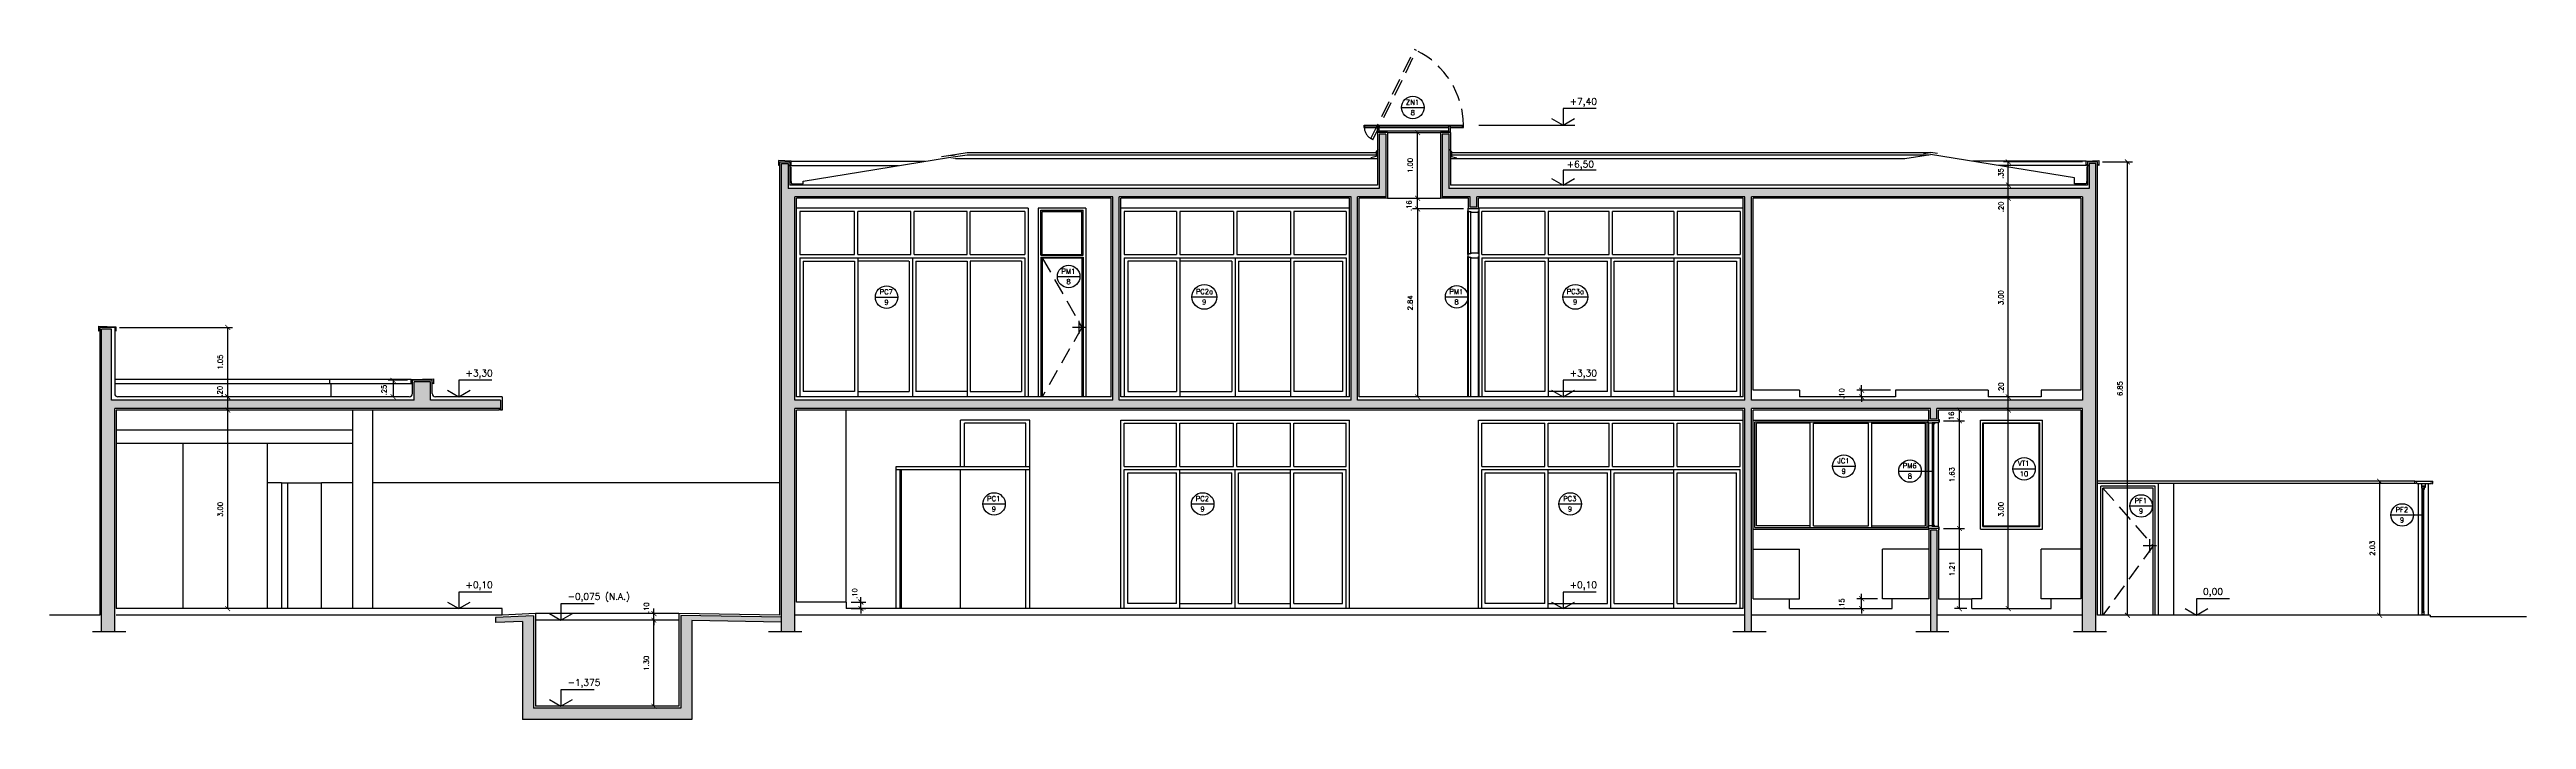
# Model space of a CAD drawing. Header units: millimetres. Extents: x 128 to 761, y 122 to 191.
# Drawn here: x 243.01 to 280.43, y 122.5 to 132.62 of the extents above; entities that cross this region are included whole.
import ezdxf

# ---------------------------------------------------------------- set-up
doc = ezdxf.new("R2010")
doc.units = ezdxf.units.MM
doc.linetypes.add('HIDDEN', pattern=[0.375, 0.25, -0.125])
for name, color, linetype in [('ALV', 5, 'Continuous'), ('CAIX', 2, 'Continuous'), ('CAIXN', 7, 'Continuous'), ('COTAS', 1, 'Continuous'), ('LPROJ', 7, 'HIDDEN'), ('LVISTA', 1, 'Continuous'), ('LVISTA01', 8, 'Continuous'), ('LVISTA02', 1, 'Continuous'), ('LVISTA025', 3, 'Continuous'), ('NOTAS', 2, 'Continuous'), ('REVEST', 2, 'Continuous'), ('SOLID', 8, 'Continuous')]:
    doc.layers.add(name, color=color, linetype=linetype)
doc.styles.add('60-50', font='romans.shx', dxfattribs={"height": 0.075})
doc.styles.add('80-50', font='romans.shx', dxfattribs={"height": 0.1})
doc.dimstyles.new('50', dxfattribs={"dimtxt": 0.1, "dimasz": 2.5, "dimexe": 1.25, "dimexo": 0.625, "dimgap": 0.075, "dimtad": 1, "dimzin": 0, "dimdsep": 46, "dimtxsty": '60-50', "dimcen": 2.5, "dimclrt": 3, "dimadec": 0, "dimazin": 0, "dimtfac": 1, "dimtmove": 0, "dimatfit": 3, "dimfxl": 1, "dimarcsym": 0})

msp = doc.modelspace()

# ---------------------------------------------------------------- texts
at = {"layer": 'CAIXN', "color": 2, "ltscale": 0.5, "char_height": 0.075, "attachment_point": 5, "style": '60-50'}
for s, insert in [('ZN1', (263.6013, 131.8278)), ('8', (263.6041, 131.6701)), ('PM1', (258.4023, 129.2735)), ('8', (258.4051, 129.1158)), ('PC7', (255.6526, 128.9622)), ('9', (255.6554, 128.8045)), ('PC2a', (260.4579, 128.9665)), ('9', (260.4546, 128.8089)), ('PM1', (264.2621, 128.9665)), ('8', (264.2649, 128.8089)), ('PC3a', (266.0596, 128.9665)), ('9', (266.0571, 128.8089)), ('JC1', (270.1099, 126.4093)), ('9', (270.1127, 126.2516)), ('PM6', (271.1097, 126.3351)), ('8', (271.1125, 126.1774)), ('VT1', (272.8326, 126.3695)), ('10', (272.8354, 126.2118)), ('PC1', (257.2752, 125.8377)), ('9', (257.278, 125.6801)), ('PC2', (260.4263, 125.8377)), ('9', (260.4291, 125.6801)), ('PC3', (265.9761, 125.8377)), ('9', (265.9789, 125.6801)), ('PF1', (274.6006, 125.8073)), ('PF2', (278.5429, 125.6712)), ('9', (274.6034, 125.6496)), ('9', (278.5457, 125.5135))]:
    msp.add_mtext(s, dxfattribs=dict(at, insert=insert))
at = {"layer": 'NOTAS', "color": 3, "style": '80-50'}
for s, p in [('+7,40', (265.9741, 131.7893)), ('+6,50', (265.9298, 130.84)), ('+3,30', (249.2968, 127.6843)), ('+3,30', (265.9741, 127.6843)), ('+0,10', (249.2968, 124.4843)), ('+0,10', (265.9741, 124.4843)), ('-0,075 (N.A.)', (250.838, 124.3093)), ('0,00', (275.5414, 124.3843)), ('-1,375', (250.838, 123.0093))]:
    msp.add_text(s, height=0.1, dxfattribs=at).set_placement(p)

# ---------------------------------------------------------------- blocks, each defined once
blk = doc.blocks.new('_ARCHTICK')
at = {"color": 0, "linetype": 'ByBlock', "const_width": 0.15}
blk.add_lwpolyline([(-0.5, -0.5), (0.5, 0.5)], dxfattribs=at)
blk = doc.blocks.new('*D161')
at = {"layer": 'COTAS', "color": 0, "lineweight": -2}
blk.add_line((245.705, 124.175), (245.705, 127.175), dxfattribs=at)
at = {"layer": 'DEFPOINTS', "color": 0}
for p in [(245.705, 127.175), (245.705, 127.175), (245.705, 124.175)]:
    blk.add_point(p, dxfattribs=at)
at = {"layer": 'COTAS', "color": 0, "lineweight": -2, "xscale": 0.075, "yscale": 0.075, "zscale": 0.075}
for p, rotation in [((245.705, 127.175), 90), ((245.705, 124.175), 270)]:
    blk.add_blockref('_ARCHTICK', p, dxfattribs=dict(at, rotation=rotation))
at = {"layer": 'COTAS', "color": 3, "insert": (245.592, 125.675), "char_height": 0.075, "attachment_point": 5, "rotation": 90, "style": '60-50'}
blk.add_mtext('3.00', dxfattribs=at)
blk = doc.blocks.new('*D162')
at = {"layer": 'COTAS', "color": 0, "lineweight": -2}
blk.add_line((245.705, 127.175), (245.705, 127.375), dxfattribs=at)
at = {"layer": 'DEFPOINTS', "color": 0}
for p in [(245.705, 127.375), (245.705, 127.375), (245.705, 127.175)]:
    blk.add_point(p, dxfattribs=at)
at = {"layer": 'COTAS', "color": 0, "lineweight": -2, "xscale": 0.075, "yscale": 0.075, "zscale": 0.075}
for p, rotation in [((245.705, 127.375), 90), ((245.705, 127.175), 270)]:
    blk.add_blockref('_ARCHTICK', p, dxfattribs=dict(at, rotation=rotation))
at = {"layer": 'COTAS', "color": 3, "insert": (245.587, 127.46), "char_height": 0.075, "attachment_point": 5, "rotation": 90, "style": '60-50'}
blk.add_mtext('.20', dxfattribs=at)
blk = doc.blocks.new('*D163')
at = {"layer": 'COTAS', "color": 0, "lineweight": -2}
for p, q in [((244.073, 128.425), (245.78, 128.425)), ((245.705, 127.375), (245.705, 128.425))]:
    blk.add_line(p, q, dxfattribs=at)
at = {"layer": 'DEFPOINTS', "color": 0}
for p in [(243.998, 128.425), (245.705, 128.425), (245.705, 127.375)]:
    blk.add_point(p, dxfattribs=at)
at = {"layer": 'COTAS', "color": 0, "lineweight": -2, "xscale": 0.075, "yscale": 0.075, "zscale": 0.075}
for p, rotation in [((245.705, 128.425), 90), ((245.705, 127.375), 270)]:
    blk.add_blockref('_ARCHTICK', p, dxfattribs=dict(at, rotation=rotation))
at = {"layer": 'COTAS', "color": 3, "insert": (245.592, 127.9), "char_height": 0.075, "attachment_point": 5, "rotation": 90, "style": '60-50'}
blk.add_mtext('1.05', dxfattribs=at)
blk = doc.blocks.new('*D164')
at = {"layer": 'COTAS', "color": 0, "lineweight": -2}
blk.add_line((252.141, 122.7), (252.141, 124), dxfattribs=at)
at = {"layer": 'DEFPOINTS', "color": 0}
for p in [(252.141, 124), (252.141, 124), (252.141, 122.7)]:
    blk.add_point(p, dxfattribs=at)
at = {"layer": 'COTAS', "color": 0, "lineweight": -2, "xscale": 0.075, "yscale": 0.075, "zscale": 0.075}
for p, rotation in [((252.141, 124), 90), ((252.141, 122.7), 270)]:
    blk.add_blockref('_ARCHTICK', p, dxfattribs=dict(at, rotation=rotation))
at = {"layer": 'COTAS', "color": 3, "insert": (252.029, 123.35), "char_height": 0.075, "attachment_point": 5, "rotation": 90, "style": '60-50'}
blk.add_mtext('1.30', dxfattribs=at)
blk = doc.blocks.new('*D165')
at = {"layer": 'COTAS', "color": 0, "lineweight": -2}
for p, q in [((252.141, 124.1), (252.141, 124.175)), ((252.141, 124), (252.141, 124.1)), ((252.141, 124), (252.141, 123.925))]:
    blk.add_line(p, q, dxfattribs=at)
at = {"layer": 'DEFPOINTS', "color": 0}
for p in [(252.141, 124.1), (252.141, 124.1), (252.141, 124)]:
    blk.add_point(p, dxfattribs=at)
at = {"layer": 'COTAS', "color": 0, "lineweight": -2, "xscale": 0.075, "yscale": 0.075, "zscale": 0.075}
for p, rotation in [((252.141, 124.1), 270), ((252.141, 124), 90)]:
    blk.add_blockref('_ARCHTICK', p, dxfattribs=dict(at, rotation=rotation))
at = {"layer": 'COTAS', "color": 3, "insert": (252.03, 124.188), "char_height": 0.075, "attachment_point": 5, "rotation": 90, "style": '60-50'}
blk.add_mtext('.10', dxfattribs=at)
blk = doc.blocks.new('*D166')
at = {"layer": 'COTAS', "color": 0, "lineweight": -2}
blk.add_line((272.599, 124.175), (272.599, 127.175), dxfattribs=at)
at = {"layer": 'DEFPOINTS', "color": 0}
for p in [(272.599, 127.175), (272.599, 127.175), (272.599, 124.175)]:
    blk.add_point(p, dxfattribs=at)
at = {"layer": 'COTAS', "color": 0, "lineweight": -2, "xscale": 0.075, "yscale": 0.075, "zscale": 0.075}
for p, rotation in [((272.599, 127.175), 90), ((272.599, 124.175), 270)]:
    blk.add_blockref('_ARCHTICK', p, dxfattribs=dict(at, rotation=rotation))
at = {"layer": 'COTAS', "color": 3, "insert": (272.487, 125.675), "char_height": 0.075, "attachment_point": 5, "rotation": 90, "style": '60-50'}
blk.add_mtext('3.00', dxfattribs=at)
blk = doc.blocks.new('*D167')
at = {"layer": 'COTAS', "color": 0, "lineweight": -2}
blk.add_line((272.599, 127.175), (272.599, 127.375), dxfattribs=at)
at = {"layer": 'DEFPOINTS', "color": 0}
for p in [(272.599, 127.375), (272.599, 127.375), (272.599, 127.175)]:
    blk.add_point(p, dxfattribs=at)
at = {"layer": 'COTAS', "color": 0, "lineweight": -2, "xscale": 0.075, "yscale": 0.075, "zscale": 0.075}
for p, rotation in [((272.599, 127.375), 90), ((272.599, 127.175), 270)]:
    blk.add_blockref('_ARCHTICK', p, dxfattribs=dict(at, rotation=rotation))
at = {"layer": 'COTAS', "color": 3, "insert": (272.49, 127.513), "char_height": 0.075, "attachment_point": 5, "rotation": 90, "style": '60-50'}
blk.add_mtext('.20', dxfattribs=at)
blk = doc.blocks.new('*D168')
at = {"layer": 'COTAS', "color": 0, "lineweight": -2}
blk.add_line((272.599, 127.375), (272.599, 130.375), dxfattribs=at)
at = {"layer": 'DEFPOINTS', "color": 0}
for p in [(272.599, 130.375), (272.599, 130.375), (272.599, 127.375)]:
    blk.add_point(p, dxfattribs=at)
at = {"layer": 'COTAS', "color": 0, "lineweight": -2, "xscale": 0.075, "yscale": 0.075, "zscale": 0.075}
for p, rotation in [((272.599, 130.375), 90), ((272.599, 127.375), 270)]:
    blk.add_blockref('_ARCHTICK', p, dxfattribs=dict(at, rotation=rotation))
at = {"layer": 'COTAS', "color": 3, "insert": (272.487, 128.875), "char_height": 0.075, "attachment_point": 5, "rotation": 90, "style": '60-50'}
blk.add_mtext('3.00', dxfattribs=at)
blk = doc.blocks.new('*D169')
at = {"layer": 'COTAS', "color": 0, "lineweight": -2}
blk.add_line((272.599, 130.375), (272.599, 130.575), dxfattribs=at)
at = {"layer": 'DEFPOINTS', "color": 0}
for p in [(272.599, 130.575), (272.599, 130.575), (272.599, 130.375)]:
    blk.add_point(p, dxfattribs=at)
at = {"layer": 'COTAS', "color": 0, "lineweight": -2, "xscale": 0.075, "yscale": 0.075, "zscale": 0.075}
for p, rotation in [((272.599, 130.575), 90), ((272.599, 130.375), 270)]:
    blk.add_blockref('_ARCHTICK', p, dxfattribs=dict(at, rotation=rotation))
at = {"layer": 'COTAS', "color": 3, "insert": (272.489, 130.246), "char_height": 0.075, "attachment_point": 5, "rotation": 90, "style": '60-50'}
blk.add_mtext('.20', dxfattribs=at)
blk = doc.blocks.new('*D170')
at = {"layer": 'COTAS', "color": 0, "lineweight": -2}
for p, q in [((273.722, 130.925), (272.524, 130.925)), ((272.599, 130.575), (272.599, 130.925))]:
    blk.add_line(p, q, dxfattribs=at)
at = {"layer": 'DEFPOINTS', "color": 0}
for p in [(272.599, 130.925), (272.599, 130.575), (273.797, 130.925)]:
    blk.add_point(p, dxfattribs=at)
at = {"layer": 'COTAS', "color": 0, "lineweight": -2, "xscale": 0.075, "yscale": 0.075, "zscale": 0.075}
for p, rotation in [((272.599, 130.925), 90), ((272.599, 130.575), 270)]:
    blk.add_blockref('_ARCHTICK', p, dxfattribs=dict(at, rotation=rotation))
at = {"layer": 'COTAS', "color": 3, "insert": (272.487, 130.75), "char_height": 0.075, "attachment_point": 5, "rotation": 90, "style": '60-50'}
blk.add_mtext('.35', dxfattribs=at)
blk = doc.blocks.new('*D171')
at = {"layer": 'COTAS', "color": 0, "lineweight": -2}
for p, q in [((270.622, 124.325), (270.309, 124.325)), ((270.384, 124.325), (270.384, 124.4)), ((270.384, 124.175), (270.384, 124.325)), ((270.384, 124.175), (270.384, 124.1))]:
    blk.add_line(p, q, dxfattribs=at)
at = {"layer": 'DEFPOINTS', "color": 0}
for p in [(270.384, 124.325), (270.697, 124.325), (270.384, 124.175)]:
    blk.add_point(p, dxfattribs=at)
at = {"layer": 'COTAS', "color": 0, "lineweight": -2, "xscale": 0.075, "yscale": 0.075, "zscale": 0.075}
for p, rotation in [((270.384, 124.325), 270), ((270.384, 124.175), 90)]:
    blk.add_blockref('_ARCHTICK', p, dxfattribs=dict(at, rotation=rotation))
at = {"layer": 'COTAS', "color": 3, "insert": (270.084, 124.25), "char_height": 0.075, "attachment_point": 5, "rotation": 90, "style": '60-50'}
blk.add_mtext('.15', dxfattribs=at)
blk = doc.blocks.new('*D172')
at = {"layer": 'COTAS', "color": 0, "lineweight": -2}
for p, q in [((270.822, 127.475), (270.309, 127.475)), ((270.384, 127.475), (270.384, 127.55)), ((270.384, 127.375), (270.384, 127.475)), ((270.384, 127.375), (270.384, 127.3))]:
    blk.add_line(p, q, dxfattribs=at)
at = {"layer": 'DEFPOINTS', "color": 0}
for p in [(270.384, 127.475), (270.384, 127.375), (270.897, 127.475)]:
    blk.add_point(p, dxfattribs=at)
at = {"layer": 'COTAS', "color": 0, "lineweight": -2, "xscale": 0.075, "yscale": 0.075, "zscale": 0.075}
for p, rotation in [((270.384, 127.475), 270), ((270.384, 127.375), 90)]:
    blk.add_blockref('_ARCHTICK', p, dxfattribs=dict(at, rotation=rotation))
at = {"layer": 'COTAS', "color": 3, "insert": (270.084, 127.425), "char_height": 0.075, "attachment_point": 5, "rotation": 90, "style": '60-50'}
blk.add_mtext('.10', dxfattribs=at)
blk = doc.blocks.new('*D173')
at = {"layer": 'COTAS', "color": 0, "lineweight": -2}
for p, q in [((274.022, 130.925), (274.473, 130.925)), ((274.398, 124.075), (274.398, 130.925))]:
    blk.add_line(p, q, dxfattribs=at)
at = {"layer": 'DEFPOINTS', "color": 0}
for p in [(273.947, 130.925), (274.398, 130.925), (274.398, 124.075)]:
    blk.add_point(p, dxfattribs=at)
at = {"layer": 'COTAS', "color": 0, "lineweight": -2, "xscale": 0.075, "yscale": 0.075, "zscale": 0.075}
for p, rotation in [((274.398, 130.925), 90), ((274.398, 124.075), 270)]:
    blk.add_blockref('_ARCHTICK', p, dxfattribs=dict(at, rotation=rotation))
at = {"layer": 'COTAS', "color": 3, "insert": (274.286, 127.5), "char_height": 0.075, "attachment_point": 5, "rotation": 90, "style": '60-50'}
blk.add_mtext('6.85', dxfattribs=at)
blk = doc.blocks.new('*D174')
at = {"layer": 'COTAS', "color": 0, "lineweight": -2}
blk.add_line((278.208, 124.075), (278.208, 126.1), dxfattribs=at)
at = {"layer": 'DEFPOINTS', "color": 0}
for p in [(278.208, 126.1), (278.208, 126.1), (278.208, 124.075)]:
    blk.add_point(p, dxfattribs=at)
at = {"layer": 'COTAS', "color": 0, "lineweight": -2, "xscale": 0.075, "yscale": 0.075, "zscale": 0.075}
for p, rotation in [((278.208, 126.1), 90), ((278.208, 124.075), 270)]:
    blk.add_blockref('_ARCHTICK', p, dxfattribs=dict(at, rotation=rotation))
at = {"layer": 'COTAS', "color": 3, "insert": (278.096, 125.088), "char_height": 0.075, "attachment_point": 5, "rotation": 90, "style": '60-50'}
blk.add_mtext('2.03', dxfattribs=at)
blk = doc.blocks.new('*D175')
at = {"layer": 'COTAS', "color": 0, "lineweight": -2}
blk.add_line((263.677, 130.375), (263.677, 131.37), dxfattribs=at)
at = {"layer": 'DEFPOINTS', "color": 0}
for p in [(263.677, 131.37), (263.677, 131.37), (263.677, 130.375)]:
    blk.add_point(p, dxfattribs=at)
at = {"layer": 'COTAS', "color": 0, "lineweight": -2, "xscale": 0.075, "yscale": 0.075, "zscale": 0.075}
for p, rotation in [((263.677, 131.37), 90), ((263.677, 130.375), 270)]:
    blk.add_blockref('_ARCHTICK', p, dxfattribs=dict(at, rotation=rotation))
at = {"layer": 'COTAS', "color": 3, "insert": (263.565, 130.873), "char_height": 0.075, "attachment_point": 5, "rotation": 90, "style": '60-50'}
blk.add_mtext('1.00', dxfattribs=at)
blk = doc.blocks.new('*D176')
at = {"layer": 'COTAS', "color": 0, "lineweight": -2}
for p, q in [((264.372, 130.215), (263.602, 130.215)), ((263.677, 130.215), (263.677, 130.375))]:
    blk.add_line(p, q, dxfattribs=at)
at = {"layer": 'DEFPOINTS', "color": 0}
for p in [(263.677, 130.375), (263.677, 130.375), (264.447, 130.215)]:
    blk.add_point(p, dxfattribs=at)
at = {"layer": 'COTAS', "color": 0, "lineweight": -2, "xscale": 0.075, "yscale": 0.075, "zscale": 0.075}
for p, rotation in [((263.677, 130.375), 90), ((263.677, 130.215), 270)]:
    blk.add_blockref('_ARCHTICK', p, dxfattribs=dict(at, rotation=rotation))
at = {"layer": 'COTAS', "color": 3, "insert": (263.548, 130.264), "char_height": 0.075, "attachment_point": 5, "rotation": 90, "style": '60-50'}
blk.add_mtext('.16', dxfattribs=at)
blk = doc.blocks.new('*D177')
at = {"layer": 'COTAS', "color": 0, "lineweight": -2}
for p, q in [((271.622, 125.385), (271.936, 125.385)), ((271.861, 124.175), (271.861, 125.385)), ((271.972, 124.175), (271.786, 124.175))]:
    blk.add_line(p, q, dxfattribs=at)
at = {"layer": 'DEFPOINTS', "color": 0}
for p in [(271.547, 125.385), (271.861, 125.385), (272.047, 124.175)]:
    blk.add_point(p, dxfattribs=at)
at = {"layer": 'COTAS', "color": 0, "lineweight": -2, "xscale": 0.075, "yscale": 0.075, "zscale": 0.075}
for p, rotation in [((271.861, 125.385), 90), ((271.861, 124.175), 270)]:
    blk.add_blockref('_ARCHTICK', p, dxfattribs=dict(at, rotation=rotation))
at = {"layer": 'COTAS', "color": 3, "insert": (271.748, 124.78), "char_height": 0.075, "attachment_point": 5, "rotation": 90, "style": '60-50'}
blk.add_mtext('1.21', dxfattribs=at)
blk = doc.blocks.new('*D178')
at = {"layer": 'COTAS', "color": 0, "lineweight": -2}
for p, q in [((271.622, 127.015), (271.936, 127.015)), ((271.861, 125.385), (271.861, 127.015))]:
    blk.add_line(p, q, dxfattribs=at)
at = {"layer": 'DEFPOINTS', "color": 0}
for p in [(271.547, 127.015), (271.861, 127.015), (271.547, 125.385)]:
    blk.add_point(p, dxfattribs=at)
at = {"layer": 'COTAS', "color": 0, "lineweight": -2, "xscale": 0.075, "yscale": 0.075, "zscale": 0.075}
for p, rotation in [((271.861, 127.015), 90), ((271.861, 125.385), 270)]:
    blk.add_blockref('_ARCHTICK', p, dxfattribs=dict(at, rotation=rotation))
at = {"layer": 'COTAS', "color": 3, "insert": (271.748, 126.2), "char_height": 0.075, "attachment_point": 5, "rotation": 90, "style": '60-50'}
blk.add_mtext('1.63', dxfattribs=at)
blk = doc.blocks.new('*D179')
at = {"layer": 'COTAS', "color": 0, "lineweight": -2}
for p, q in [((271.786, 127.175), (271.786, 127.175)), ((271.861, 127.015), (271.861, 127.175))]:
    blk.add_line(p, q, dxfattribs=at)
at = {"layer": 'DEFPOINTS', "color": 0}
for p in [(271.547, 127.015), (271.861, 127.175), (271.861, 127.175)]:
    blk.add_point(p, dxfattribs=at)
at = {"layer": 'COTAS', "color": 0, "lineweight": -2, "xscale": 0.075, "yscale": 0.075, "zscale": 0.075}
for p, rotation in [((271.861, 127.175), 90), ((271.861, 127.015), 270)]:
    blk.add_blockref('_ARCHTICK', p, dxfattribs=dict(at, rotation=rotation))
at = {"layer": 'COTAS', "color": 3, "insert": (271.739, 127.072), "char_height": 0.075, "attachment_point": 5, "rotation": 90, "style": '60-50'}
blk.add_mtext('.16', dxfattribs=at)
blk = doc.blocks.new('*D180')
at = {"layer": 'COTAS', "color": 0, "lineweight": -2}
blk.add_line((263.677, 130.215), (263.677, 127.375), dxfattribs=at)
at = {"layer": 'DEFPOINTS', "color": 0}
for p in [(263.677, 130.215), (263.677, 127.375), (263.677, 127.375)]:
    blk.add_point(p, dxfattribs=at)
at = {"layer": 'COTAS', "color": 0, "lineweight": -2, "xscale": 0.075, "yscale": 0.075, "zscale": 0.075}
for p, rotation in [((263.677, 130.215), 90), ((263.677, 127.375), 270)]:
    blk.add_blockref('_ARCHTICK', p, dxfattribs=dict(at, rotation=rotation))
at = {"layer": 'COTAS', "color": 3, "insert": (263.565, 128.795), "char_height": 0.075, "attachment_point": 5, "rotation": 90, "style": '60-50'}
blk.add_mtext('2.84', dxfattribs=at)
blk = doc.blocks.new('*D181')
at = {"layer": 'COTAS', "color": 0, "lineweight": -2}
for p, q in [((255.122, 124.275), (255.343, 124.275)), ((255.268, 124.275), (255.268, 124.35)), ((255.268, 124.175), (255.268, 124.275)), ((255.122, 124.175), (255.343, 124.175)), ((255.268, 124.175), (255.268, 124.1))]:
    blk.add_line(p, q, dxfattribs=at)
at = {"layer": 'DEFPOINTS', "color": 0}
for p in [(255.047, 124.275), (255.268, 124.275), (255.047, 124.175)]:
    blk.add_point(p, dxfattribs=at)
at = {"layer": 'COTAS', "color": 0, "lineweight": -2, "xscale": 0.075, "yscale": 0.075, "zscale": 0.075}
for p, rotation in [((255.268, 124.275), 270), ((255.268, 124.175), 90)]:
    blk.add_blockref('_ARCHTICK', p, dxfattribs=dict(at, rotation=rotation))
at = {"layer": 'COTAS', "color": 3, "insert": (255.176, 124.404), "char_height": 0.075, "attachment_point": 5, "rotation": 90, "style": '60-50'}
blk.add_mtext('.10', dxfattribs=at)
blk = doc.blocks.new('*D182')
at = {"layer": 'COTAS', "color": 0, "lineweight": -2}
for p, q in [((248.42, 127.625), (248.128, 127.625)), ((248.203, 127.625), (248.203, 127.375)), ((248.37, 127.375), (248.128, 127.375))]:
    blk.add_line(p, q, dxfattribs=at)
at = {"layer": 'DEFPOINTS', "color": 0}
for p in [(248.495, 127.625), (248.203, 127.375), (248.445, 127.375)]:
    blk.add_point(p, dxfattribs=at)
at = {"layer": 'COTAS', "color": 0, "lineweight": -2, "xscale": 0.075, "yscale": 0.075, "zscale": 0.075}
for p, rotation in [((248.203, 127.625), 90), ((248.203, 127.375), 270)]:
    blk.add_blockref('_ARCHTICK', p, dxfattribs=dict(at, rotation=rotation))
at = {"layer": 'COTAS', "color": 3, "insert": (248.066, 127.478), "char_height": 0.075, "attachment_point": 5, "rotation": 90, "style": '60-50'}
blk.add_mtext('.25', dxfattribs=at)

# ---------------------------------------------------------------- dimensions: what is measured, and where the dimension line sits
at = {"layer": 'COTAS'}
for base, p1, p2, override, picture, middle in [((263.6770517047, 131.3701620173), (263.6770517047, 130.3751620173), (263.6770517047, 131.3701620173), {"dimasz": 0.075, "dimexe": 0.075, "dimexo": 0.075, "dimzin": 4, "dimblk1": 'ARCHTICK', "dimblk2": 'ARCHTICK', "dimsah": 1, "dimtmove": 2}, '*D175', (263.5645517047, 130.8726620173)), ((272.5991, 130.9252), (272.5991, 130.5752), (273.7967, 130.9252), {"dimasz": 0.075, "dimexe": 0.075, "dimexo": 0.075, "dimzin": 4, "dimblk1": 'ARCHTICK', "dimblk2": 'ARCHTICK', "dimsah": 1, "dimse1": 1, "dimtmove": 2}, '*D170', (272.4866, 130.7502)), ((274.3981, 130.9252), (274.3981, 124.0752), (273.9467, 130.9252), {"dimasz": 0.075, "dimexe": 0.075, "dimexo": 0.075, "dimzin": 4, "dimblk1": 'ARCHTICK', "dimblk2": 'ARCHTICK', "dimsah": 1, "dimtmove": 2}, '*D173', (274.2856, 127.5002)), ((263.6771, 127.3752), (263.6771, 130.2152), (263.6771, 127.3752), {"dimasz": 0.075, "dimexe": 0.075, "dimexo": 0.075, "dimzin": 4, "dimblk1": 'ARCHTICK', "dimblk2": 'ARCHTICK', "dimsah": 1, "dimtmove": 2}, '*D180', (263.5646, 128.7952)), ((272.5991, 130.3752), (272.5991, 127.3752), (272.5991, 130.3752), {"dimasz": 0.075, "dimexe": 0.075, "dimexo": 0.075, "dimzin": 4, "dimblk1": 'ARCHTICK', "dimblk2": 'ARCHTICK', "dimsah": 1, "dimse1": 1, "dimtmove": 2}, '*D168', (272.4866, 128.8752)), ((245.7047, 128.4252), (245.7047, 127.3752), (243.998, 128.4252), {"dimasz": 0.075, "dimexe": 0.075, "dimexo": 0.075, "dimzin": 4, "dimblk1": 'ARCHTICK', "dimblk2": 'ARCHTICK', "dimsah": 1, "dimse1": 1, "dimtmove": 2}, '*D163', (245.5922, 127.9002)), ((245.7047, 127.1752), (245.7047, 124.1752), (245.7047, 127.1752), {"dimasz": 0.075, "dimexe": 0.075, "dimexo": 0.075, "dimzin": 4, "dimblk1": 'ARCHTICK', "dimblk2": 'ARCHTICK', "dimsah": 1, "dimtmove": 2}, '*D161', (245.5922, 125.6752)), ((270.3837, 127.4752), (270.3837, 127.3752), (270.8967, 127.4752), {"dimasz": 0.075, "dimexe": 0.075, "dimexo": 0.075, "dimzin": 4, "dimblk1": 'ARCHTICK', "dimblk2": 'ARCHTICK', "dimsah": 1, "dimtmove": 2}, '*D172', (270.0837, 127.4252)), ((272.5991, 127.1752), (272.5991, 124.1752), (272.5991, 127.1752), {"dimasz": 0.075, "dimexe": 0.075, "dimexo": 0.075, "dimzin": 4, "dimblk1": 'ARCHTICK', "dimblk2": 'ARCHTICK', "dimsah": 1, "dimtmove": 2}, '*D166', (272.4866, 125.6752)), ((271.8609, 127.0152), (271.5467, 125.3852), (271.5467, 127.0152), {"dimasz": 0.075, "dimexe": 0.075, "dimexo": 0.075, "dimzin": 4, "dimblk1": 'ARCHTICK', "dimblk2": 'ARCHTICK', "dimsah": 1, "dimse1": 1, "dimtmove": 2}, '*D178', (271.7484, 126.2002)), ((278.2084104469, 126.1001620173), (278.2084104469, 124.0751620173), (278.2084104469, 126.1001620173), {"dimasz": 0.075, "dimexe": 0.075, "dimexo": 0.075, "dimzin": 4, "dimblk1": 'ARCHTICK', "dimblk2": 'ARCHTICK', "dimsah": 1, "dimtmove": 2}, '*D174', (278.0959104469, 125.0876620173)), ((271.8609, 125.3852), (272.0467, 124.1752), (271.5467, 125.3852), {"dimasz": 0.075, "dimexe": 0.075, "dimexo": 0.075, "dimzin": 4, "dimblk1": 'ARCHTICK', "dimblk2": 'ARCHTICK', "dimsah": 1, "dimtmove": 2}, '*D177', (271.7484, 124.7802)), ((270.3837, 124.3252), (270.3837, 124.1752), (270.6967, 124.3252), {"dimasz": 0.075, "dimexe": 0.075, "dimexo": 0.075, "dimzin": 4, "dimblk1": 'ARCHTICK', "dimblk2": 'ARCHTICK', "dimsah": 1, "dimtmove": 2}, '*D171', (270.0837, 124.2502)), ((252.1411, 124.0002), (252.1411, 122.7002), (252.1411, 124.0002), {"dimasz": 0.075, "dimexe": 0.075, "dimexo": 0.075, "dimzin": 4, "dimblk1": 'ARCHTICK', "dimblk2": 'ARCHTICK', "dimsah": 1, "dimtmove": 2}, '*D164', (252.0286, 123.3502))]:
    dim = msp.add_linear_dim(base=base, p1=p1, p2=p2, angle=90, dimstyle='50', override=override, dxfattribs=at)
    dim.commit()
    dim.dimension.update_dxf_attribs({"geometry": picture, "text_midpoint": middle})
for base, p1, p2, override, picture, middle in [((272.5991, 130.5752), (272.5991, 130.3752), (272.5991, 130.5752), {"dimasz": 0.075, "dimexe": 0.075, "dimexo": 0.075, "dimzin": 4, "dimblk1": 'ARCHTICK', "dimblk2": 'ARCHTICK', "dimsah": 1, "dimse1": 1, "dimtmove": 2}, '*D169', (272.4894, 130.2457)), ((263.6771, 130.3752), (264.4467, 130.2152), (263.6771, 130.3752), {"dimasz": 0.075, "dimexe": 0.075, "dimexo": 0.075, "dimzin": 4, "dimblk1": 'ARCHTICK', "dimblk2": 'ARCHTICK', "dimsah": 1, "dimtmove": 2}, '*D176', (263.5475, 130.2639)), ((248.2034, 127.3752), (248.4946, 127.6252), (248.4446, 127.3752), {"dimasz": 0.075, "dimexe": 0.075, "dimexo": 0.075, "dimzin": 4, "dimblk1": 'ARCHTICK', "dimblk2": 'ARCHTICK', "dimsah": 1, "dimtmove": 2}, '*D182', (248.0657, 127.4777)), ((272.5991, 127.3752), (272.5991, 127.1752), (272.5991, 127.3752), {"dimasz": 0.075, "dimexe": 0.075, "dimexo": 0.075, "dimzin": 4, "dimblk1": 'ARCHTICK', "dimblk2": 'ARCHTICK', "dimsah": 1, "dimse1": 1, "dimtmove": 2}, '*D167', (272.4899, 127.5127)), ((245.7047, 127.3752), (245.7047, 127.1752), (245.7047, 127.3752), {"dimasz": 0.075, "dimexe": 0.075, "dimexo": 0.075, "dimzin": 4, "dimblk1": 'ARCHTICK', "dimblk2": 'ARCHTICK', "dimsah": 1, "dimse1": 1, "dimtmove": 2}, '*D162', (245.5867, 127.46)), ((271.8609, 127.1752), (271.5467, 127.0152), (271.8613, 127.1752), {"dimasz": 0.075, "dimexe": 0.075, "dimexo": 0.075, "dimzin": 4, "dimblk1": 'ARCHTICK', "dimblk2": 'ARCHTICK', "dimsah": 1, "dimse1": 1, "dimtmove": 2}, '*D179', (271.7388, 127.0723)), ((252.1411, 124.1002), (252.1411, 124.0002), (252.1411, 124.1002), {"dimasz": 0.075, "dimexe": 0.075, "dimexo": 0.075, "dimzin": 4, "dimblk1": 'ARCHTICK', "dimblk2": 'ARCHTICK', "dimsah": 1, "dimse1": 1, "dimtmove": 2}, '*D165', (252.0303, 124.1883)), ((255.268, 124.2752), (255.0467, 124.1752), (255.0467, 124.2752), {"dimasz": 0.075, "dimexe": 0.075, "dimexo": 0.075, "dimzin": 4, "dimblk1": 'ARCHTICK', "dimblk2": 'ARCHTICK', "dimsah": 1, "dimtmove": 2}, '*D181', (255.1758, 124.4045))]:
    dim = msp.add_linear_dim(base=base, p1=p1, p2=p2, angle=90, dimstyle='50', override=override, dxfattribs=at)
    dim.commit()
    dim.dimension.update_dxf_attribs({"geometry": picture, "text_midpoint": middle, "dimtype": 160})

# ---------------------------------------------------------------- hatches: boundary and pattern name
at = {"layer": 'SOLID'}
h = msp.add_hatch(color=256, dxfattribs=at)
h.paths.add_polyline_path([(254.2717, 127.2002), (268.6217, 127.2002), (268.6217, 123.8252), (268.7217, 123.8252), (268.7217, 127.2002), (271.4217, 127.2002), (271.4217, 127.0402), (271.5217, 127.0402), (271.5217, 127.2002), (273.7217, 127.2002), (273.7217, 123.8252), (273.9217, 123.8252), (273.9217, 130.9002), (273.8217, 130.9002), (273.8217, 130.5252), (264.1467, 130.5252), (264.1467, 131.3452), (264.0467, 131.3452), (264.0467, 130.4002), (264.4717, 130.4002), (264.4717, 130.2402), (264.5717, 130.2402), (264.5717, 130.4002), (268.6217, 130.4002), (268.6217, 127.3252), (262.7717, 127.3252), (262.7717, 130.4002), (263.1967, 130.4002), (263.1967, 131.3452), (263.0967, 131.3452), (263.0967, 130.5252), (254.1717, 130.5252), (254.1717, 130.9002), (254.0717, 130.9002), (254.0717, 123.8252), (254.2717, 123.8252)])
h.paths.add_polyline_path([(254.2717, 127.3252), (254.2717, 130.4002), (259.0717, 130.4002), (259.0717, 127.3252)], flags=16)
h.paths.add_polyline_path([(259.1717, 127.3252), (259.1717, 130.4002), (262.6717, 130.4002), (262.6717, 127.3252)], flags=16)
h.paths.add_polyline_path([(268.7217, 127.3252), (268.7217, 130.4002), (273.7217, 130.4002), (273.7217, 127.3252)], flags=16)
h.paths.add_polyline_path([(271.4217, 123.8252), (271.5217, 123.8252), (271.5217, 125.3602), (271.4217, 125.3602)], flags=17)
for points in [[(243.948, 127.3252), (243.948, 128.4002), (243.798, 128.4002), (243.798, 123.8252), (243.998, 123.8252), (243.998, 127.2002), (249.8249, 127.2002), (249.8249, 127.3252), (248.7696, 127.3252), (248.7696, 127.6002), (248.5196, 127.6002), (248.5196, 127.3252)], [(250.3254, 124.0686), (249.7499, 124.0399), (249.7499, 123.9645), (250.1554, 123.9797), (250.1554, 122.5002), (252.7176, 122.5002), (252.7176, 123.9936), (254.0717, 123.973), (254.0717, 124.0447), (252.5476, 124.0697), (252.5476, 122.6702), (250.3254, 122.6702)]]:
    msp.add_hatch(color=256, dxfattribs=at).paths.add_polyline_path(points)

# ---------------------------------------------------------------- linework, layer by layer
at = {"layer": 'ALV'}
for p, q in [((263.0967, 131.3452), (263.0967, 130.5252)), ((263.1967, 131.3452), (263.0967, 131.3452)), ((263.1967, 131.3452), (263.1967, 130.4002)), ((264.0467, 131.3452), (264.0467, 130.4002)), ((264.1467, 131.3452), (264.0467, 131.3452)), ((264.1467, 131.3452), (264.1467, 130.5252)), ((254.0717, 123.8252), (254.0717, 130.9002)), ((254.0717, 130.9002), (254.1717, 130.9002)), ((254.1717, 130.9002), (254.1717, 130.5252)), ((273.9217, 130.9002), (273.8217, 130.9002)), ((273.8217, 130.9002), (273.8217, 130.5252)), ((273.9217, 123.8252), (273.9217, 130.9002)), ((263.0967, 130.5252), (254.1717, 130.5252)), ((254.2717, 127.3252), (254.2717, 130.4002)), ((259.0717, 130.4002), (254.2717, 130.4002)), ((259.0717, 127.3252), (259.0717, 130.4002)), ((259.1717, 127.3252), (259.1717, 130.4002)), ((262.6717, 130.4002), (259.1717, 130.4002)), ((262.6717, 127.3252), (262.6717, 130.4002)), ((262.7717, 127.3252), (262.7717, 130.4002)), ((263.1967, 130.4002), (262.7717, 130.4002)), ((264.4717, 130.4002), (264.0467, 130.4002)), ((273.8217, 130.5252), (264.1467, 130.5252)), ((264.4717, 130.2402), (264.4717, 130.4002)), ((264.5717, 130.2402), (264.4717, 130.2402)), ((268.6217, 130.4002), (264.5717, 130.4002)), ((264.5717, 130.2402), (264.5717, 130.4002)), ((268.6217, 127.3252), (268.6217, 130.4002)), ((268.7217, 127.3252), (268.7217, 130.4002)), ((273.7217, 130.4002), (268.7217, 130.4002)), ((273.7217, 130.4002), (273.7217, 127.3252)), ((243.798, 123.8252), (243.798, 128.4002)), ((243.948, 128.4002), (243.798, 128.4002)), ((243.948, 127.3252), (243.948, 128.4002)), ((248.5196, 127.3252), (248.5196, 127.6002)), ((248.7696, 127.6002), (248.5196, 127.6002)), ((248.7696, 127.3252), (248.7696, 127.6002)), ((248.5196, 127.3252), (243.948, 127.3252)), ((243.998, 123.8252), (243.998, 127.2002)), ((249.8249, 127.2002), (243.998, 127.2002)), ((249.8249, 127.3252), (248.7696, 127.3252)), ((249.8249, 127.3252), (249.8249, 127.2002)), ((259.0717, 127.3252), (254.2717, 127.3252)), ((254.2717, 123.8252), (254.2717, 127.2002)), ((268.6217, 127.2002), (254.2717, 127.2002)), ((262.6717, 127.3252), (259.1717, 127.3252)), ((268.6217, 127.3252), (262.7717, 127.3252)), ((268.6217, 123.8252), (268.6217, 127.2002)), ((273.7217, 127.3252), (268.7217, 127.3252)), ((268.7217, 123.8252), (268.7217, 127.2002)), ((271.4217, 127.2002), (268.7217, 127.2002)), ((271.4217, 127.0402), (271.4217, 127.2002)), ((273.7217, 127.2002), (271.5217, 127.2002)), ((271.5217, 127.0402), (271.5217, 127.2002)), ((273.7217, 123.8252), (273.7217, 127.2002)), ((271.5217, 127.0402), (271.4217, 127.0402)), ((271.4217, 125.3602), (271.4217, 123.8252)), ((271.5217, 125.3602), (271.4217, 125.3602)), ((271.5217, 125.3602), (271.5217, 123.8252)), ((250.3254, 124.0686), (249.7499, 124.0399)), ((249.7499, 124.0399), (249.7499, 123.9647)), ((250.1554, 123.9797), (249.7552, 123.9647)), ((250.1554, 123.9797), (250.1554, 122.5002)), ((250.3254, 124.0686), (250.3254, 122.6702)), ((252.5476, 124.0697), (252.5476, 122.6702)), ((254.0717, 124.0447), (252.5476, 124.0697)), ((252.7176, 123.9936), (252.7176, 122.5002)), ((254.0717, 123.973), (252.7176, 123.9936)), ((252.7176, 122.5002), (250.1554, 122.5002)), ((252.5476, 122.6702), (250.3254, 122.6702))]:
    msp.add_line(p, q, dxfattribs=at)
at = {"layer": 'CAIX'}
for p, q in [((264.4467, 129.5352), (264.4467, 130.1752)), ((264.4817, 129.5452), (264.4817, 130.1652)), ((264.4467, 127.3752), (264.4467, 129.4852)), ((264.4817, 127.3752), (264.4817, 129.4752)), ((243.753, 128.4452), (243.753, 128.3702)), ((243.753, 128.4452), (244.018, 128.4352)), ((243.753, 128.3702), (243.773, 128.3902)), ((243.998, 128.3902), (244.018, 128.3702)), ((244.018, 128.4352), (244.018, 128.3702)), ((271.4467, 126.9752), (271.4467, 125.4252)), ((271.4667, 126.9852), (271.4667, 125.4152)), ((271.4667, 126.9652), (271.4867, 126.9652)), ((271.4867, 126.9852), (271.4867, 126.9652)), ((278.8617, 125.9952), (278.8617, 124.1164)), ((278.8717, 125.9927), (278.8717, 124.1364)), ((271.4667, 125.4352), (271.4867, 125.4352)), ((271.4867, 125.4152), (271.4867, 125.4352))]:
    msp.add_line(p, q, dxfattribs=at)
for points in [[(254.1967, 130.8902), (254.2167, 130.8702), (254.2167, 130.9352), (254.0267, 130.9452), (254.0267, 130.8702), (254.0467, 130.8902)], [(263.0821, 131.1109), (263.0521, 131.0809), (263.0521, 131.0059), (262.9721, 130.9859)], [(264.1614, 131.1131), (264.1914, 131.0831), (264.1914, 131.0081), (264.2714, 130.9881)], [(273.7967, 130.8902), (273.7767, 130.8702), (273.7767, 130.9352), (273.9667, 130.9452), (273.9667, 130.8702), (273.9467, 130.8902)], [(254.1807, 130.8765), (254.2107, 130.8465), (254.2107, 130.6446), (254.2183, 130.5952)], [(273.8128, 130.8765), (273.7828, 130.8465), (273.7828, 130.6446), (273.7752, 130.5952)], [(264.4467, 130.2252), (264.4367, 130.2252), (264.4367, 130.1852), (264.4467, 130.1852), (264.4467, 130.1752), (264.4817, 130.1752), (264.4817, 130.1652), (264.5967, 130.1652), (264.5967, 130.1852), (264.6067, 130.1852), (264.6067, 130.2252), (264.5967, 130.2252)], [(248.4946, 127.5902), (248.4746, 127.5702), (248.4746, 127.6352), (248.8146, 127.6452), (248.8146, 127.5702), (248.7946, 127.5902)], [(271.5467, 127.0352), (271.5567, 127.0352), (271.5567, 126.9952), (271.5467, 126.9952), (271.5467, 126.9852), (271.4467, 126.9852), (271.4467, 126.9752), (271.3967, 126.9752), (271.3967, 126.9852), (271.3867, 126.9852), (271.3867, 127.0252), (271.3967, 127.0252)], [(278.8977, 126.0652), (278.8977, 126.0052), (278.8877, 126.0052), (278.8877, 126.0252), (278.8467, 126.0252), (278.8467, 126.0652)], [(271.5467, 125.3652), (271.5567, 125.3652), (271.5567, 125.4052), (271.5467, 125.4052), (271.5467, 125.4152), (271.4467, 125.4152), (271.4467, 125.4252), (271.3967, 125.4252), (271.3967, 125.4152), (271.3867, 125.4152), (271.3867, 125.3752), (271.3967, 125.3752)]]:
    msp.add_lwpolyline(points, dxfattribs=at)
for points in [[(264.4817, 129.5352), (264.4467, 129.5352), (264.4467, 129.5252), (264.4367, 129.5252), (264.4367, 129.4952), (264.4467, 129.4952), (264.4467, 129.4852), (264.4817, 129.4852), (264.4817, 129.4752), (264.5967, 129.4752), (264.5967, 129.4952), (264.6067, 129.4952), (264.6067, 129.5352), (264.5967, 129.5352), (264.5967, 129.5452), (264.4817, 129.5452)], [(278.8817, 126.0252), (278.8817, 125.9752), (278.8717, 125.9752), (278.8717, 125.9952), (278.8567, 125.9952), (278.8567, 125.9952), (278.8467, 125.9952), (278.8467, 126.0252)], [(278.8817, 124.0864), (278.8817, 124.1364), (278.8717, 124.1364), (278.8717, 124.1164), (278.8567, 124.1164), (278.8567, 124.1164), (278.8467, 124.1164), (278.8467, 124.0864)]]:
    msp.add_lwpolyline(points, close=True, dxfattribs=at)
at = {"layer": 'CAIXN', "color": 8, "ltscale": 0.5}
for p, q in [((263.4359, 131.7469), (263.7759, 131.7469)), ((258.2369, 129.1927), (258.5769, 129.1927)), ((255.4872, 128.8814), (255.8272, 128.8814)), ((260.2694, 128.8857), (260.6434, 128.8857)), ((264.0967, 128.8857), (264.4367, 128.8857)), ((265.8719, 128.8857), (266.2459, 128.8857)), ((269.9445, 126.3284), (270.2845, 126.3284)), ((270.9443, 126.2543), (271.4467, 126.2543)), ((272.6672, 126.2886), (273.0072, 126.2886)), ((257.1098, 125.7569), (257.4498, 125.7569)), ((260.2609, 125.7569), (260.6009, 125.7569)), ((265.8107, 125.7569), (266.1507, 125.7569)), ((274.4352, 125.7264), (274.7752, 125.7264)), ((278.3775, 125.5904), (278.8617, 125.5904))]:
    msp.add_line(p, q, dxfattribs=at)
for centre, radius in [((263.6059, 131.7469), 0.17), ((258.4069, 129.1927), 0.17), ((260.4564, 128.8857), 0.187), ((266.0589, 128.8857), 0.187), ((255.6572, 128.8814), 0.17), ((264.2667, 128.8857), 0.17), ((270.1145, 126.3284), 0.17), ((272.8372, 126.2886), 0.17), ((271.1143, 126.2543), 0.17), ((257.2798, 125.7569), 0.17), ((260.4309, 125.7569), 0.17), ((265.9807, 125.7569), 0.17), ((274.6052, 125.7264), 0.17), ((278.5475, 125.5904), 0.17)]:
    msp.add_circle(centre, radius, dxfattribs=at)
at = {"layer": 'LPROJ'}
for p, q in [((262.9705, 131.2767), (263.6306, 132.6237)), ((263.002, 131.2613), (263.662, 132.6084)), ((263.662, 132.6084), (263.6306, 132.6237)), ((263.002, 131.2613), (262.9705, 131.2767)), ((263.002, 131.2613), (262.9795, 131.2723)), ((258.0067, 129.4752), (258.6067, 128.4252)), ((258.6067, 128.4252), (258.0067, 127.3752)), ((274.0267, 125.9952), (274.786, 125.1252)), ((274.786, 125.1252), (274.0267, 124.0752))]:
    msp.add_line(p, q, dxfattribs=at)
for radius, start, end in [(1.2877, 1.00118, 63.33856), (0.2129, 183.36646, 237.82728)]:
    msp.add_arc((263.0842, 131.4577), radius, start, end, dxfattribs=at)
at = {"layer": 'LVISTA', "color": 2}
for p, q in [((262.8717, 131.4802), (264.3717, 131.4802)), ((262.8717, 131.4702), (262.8717, 131.4802)), ((262.8967, 131.4702), (264.3467, 131.4702)), ((264.3717, 131.4702), (264.3717, 131.4802)), ((254.2183, 130.5952), (254.3967, 130.5952)), ((254.3967, 130.5952), (254.3967, 130.6359)), ((273.5967, 130.5952), (273.5967, 130.6847)), ((273.7752, 130.5952), (273.5967, 130.5952))]:
    msp.add_line(p, q, dxfattribs=at)
at = {"layer": 'LVISTA'}
for p, q in [((262.8767, 131.4452), (263.0717, 131.4452)), ((263.0717, 131.3952), (263.0717, 131.4702)), ((263.0967, 131.3752), (263.0967, 131.4702)), ((263.0967, 131.4452), (264.1467, 131.4452)), ((263.0967, 131.3952), (264.1467, 131.3952)), ((263.2217, 131.3702), (264.0217, 131.3702)), ((264.1467, 131.3752), (264.1467, 131.4702)), ((264.1717, 131.3952), (264.1717, 131.4702)), ((264.1717, 131.4452), (264.3667, 131.4452)), ((256.5919, 131.0232), (256.8717, 131.0687)), ((256.698, 131.006), (256.8717, 131.0342)), ((256.8717, 131.0687), (263.0521, 131.0687)), ((256.8717, 131.0342), (263.0521, 131.0342)), ((264.1914, 131.0687), (271.4217, 131.0687)), ((264.1914, 131.0342), (271.3965, 131.0342)), ((263.2217, 130.3752), (264.0217, 130.3752))]:
    msp.add_line(p, q, dxfattribs=at)
at = {"layer": 'LVISTA', "color": 2}
for points in [[(262.8967, 131.4652), (262.8767, 131.4652), (262.8767, 131.4452), (262.8717, 131.4452), (262.8717, 131.4702), (262.8967, 131.4702)], [(262.8967, 131.4652), (262.8767, 131.4652), (262.8767, 131.4452), (262.8717, 131.4452), (262.8717, 131.4702), (262.8967, 131.4702)], [(263.0767, 131.3952), (263.0767, 131.3752), (263.0967, 131.3752), (263.0967, 131.3702), (263.0717, 131.3702), (263.0717, 131.3952)], [(264.1667, 131.3952), (264.1667, 131.3752), (264.1467, 131.3752), (264.1467, 131.3702), (264.1717, 131.3702), (264.1717, 131.3952)], [(264.3467, 131.4652), (264.3667, 131.4652), (264.3667, 131.4452), (264.3717, 131.4452), (264.3717, 131.4702), (264.3467, 131.4702)], [(264.3467, 131.4652), (264.3667, 131.4652), (264.3667, 131.4452), (264.3717, 131.4452), (264.3717, 131.4702), (264.3467, 131.4702)]]:
    msp.add_lwpolyline(points, close=True, dxfattribs=at)
at = {"layer": 'LVISTA'}
msp.add_circle((263.0842, 131.4577), 0.00535, dxfattribs=at)
at = {"layer": 'LVISTA01'}
for p, q in [((246.5165, 126.0752), (246.3085, 126.0752)), ((247.5973, 126.0752), (247.12, 126.0752)), ((254.0467, 126.0752), (247.8973, 126.0752)), ((268.7467, 125.0752), (269.4467, 125.0752)), ((269.4467, 124.3252), (269.4467, 125.0752)), ((270.6967, 124.3252), (270.6967, 125.0752)), ((271.3967, 125.0752), (270.6967, 125.0752)), ((271.5467, 125.0752), (272.1967, 125.0752)), ((272.1967, 124.3252), (272.1967, 125.0752)), ((273.0967, 124.3252), (273.0967, 125.0752)), ((273.6967, 125.0752), (273.0967, 125.0752)), ((269.2967, 124.3252), (269.4467, 124.3252)), ((270.8467, 124.3252), (270.6967, 124.3252)), ((272.1967, 124.3252), (272.0467, 124.3252)), ((273.2467, 124.3252), (273.0967, 124.3252))]:
    msp.add_line(p, q, dxfattribs=at)
at = {"layer": 'LVISTA02', "color": 2}
for p, q in [((254.3967, 130.6359), (256.5919, 130.9928)), ((256.4858, 131.006), (256.5919, 131.0232)), ((256.698, 131.006), (256.5919, 131.0232)), ((256.698, 130.9756), (256.5919, 130.9928)), ((256.698, 130.9756), (263.0717, 130.9756)), ((264.1717, 130.9756), (271.0358, 130.9756)), ((271.0358, 130.9756), (271.4217, 131.0383)), ((271.3157, 131.0515), (271.4217, 131.0687)), ((271.5278, 131.0515), (271.4217, 131.0687)), ((273.5967, 130.6847), (271.4217, 131.0383)), ((252.5176, 124.0002), (250.3554, 124.0002))]:
    msp.add_line(p, q, dxfattribs=at)
at = {"layer": 'LVISTA02'}
for p, q in [((254.2167, 130.9352), (256.2373, 130.9352)), ((254.2167, 130.8702), (255.8375, 130.8702)), ((273.7767, 130.9352), (272.0562, 130.9352)), ((273.7767, 130.8702), (272.456, 130.8702)), ((257.7967, 130.2252), (254.2967, 130.2252)), ((257.7967, 130.2252), (257.7967, 127.3752)), ((257.9467, 130.2252), (257.9467, 127.3752)), ((258.6667, 130.2252), (257.9467, 130.2252)), ((257.9867, 129.5152), (257.9867, 130.1952)), ((257.9867, 130.1952), (258.6267, 130.1952)), ((258.6267, 129.5152), (258.6267, 130.1952)), ((258.6667, 130.2252), (258.6667, 127.3752)), ((262.6467, 130.2252), (259.1967, 130.2252)), ((268.5967, 130.2252), (264.6067, 130.2252)), ((254.3467, 130.1752), (254.3467, 129.5252)), ((255.1717, 130.1752), (254.3467, 130.1752)), ((255.1717, 129.5252), (255.1717, 130.1752)), ((255.2217, 129.5252), (255.2217, 130.1752)), ((256.0217, 130.1752), (255.2217, 130.1752)), ((256.0217, 129.5252), (256.0217, 130.1752)), ((256.0717, 129.5252), (256.0717, 130.1752)), ((256.8717, 130.1752), (256.0717, 130.1752)), ((256.8717, 129.5252), (256.8717, 130.1752)), ((257.7467, 130.1752), (256.9217, 130.1752)), ((256.9217, 129.5252), (256.9217, 130.1752)), ((257.7467, 130.1752), (257.7467, 129.5252)), ((258.0067, 129.5252), (258.0067, 130.1752)), ((258.0067, 130.1752), (258.6067, 130.1752)), ((258.6067, 129.5252), (258.6067, 130.1752)), ((259.2467, 130.1752), (259.2467, 129.5252)), ((260.0342, 130.1752), (259.2467, 130.1752)), ((260.0342, 130.1752), (260.0342, 129.5252)), ((260.0842, 130.1752), (260.0842, 129.5252)), ((260.8967, 130.1752), (260.0842, 130.1752)), ((260.8967, 130.1752), (260.8967, 129.5252)), ((261.7592, 130.1752), (260.9467, 130.1752)), ((260.9467, 130.1752), (260.9467, 129.5252)), ((261.7592, 130.1752), (261.7592, 129.5252)), ((261.8092, 130.1752), (261.8092, 129.5252)), ((262.5967, 130.1752), (261.8092, 130.1752)), ((262.5967, 130.1752), (262.5967, 129.5252)), ((264.4367, 129.5252), (264.4367, 130.1852)), ((264.5967, 129.5452), (264.5967, 130.1652)), ((264.6067, 129.5352), (264.6067, 130.1852)), ((264.6467, 129.5252), (264.6467, 130.1752)), ((265.5967, 130.1752), (264.6467, 130.1752)), ((265.5967, 130.1752), (265.5967, 129.5252)), ((265.6467, 130.1752), (265.6467, 129.5252)), ((266.5717, 130.1752), (265.6467, 130.1752)), ((266.5717, 129.5252), (266.5717, 130.1752)), ((266.6217, 129.5252), (266.6217, 130.1752)), ((267.5467, 130.1752), (266.6217, 130.1752)), ((267.5467, 130.1752), (267.5467, 129.5252)), ((267.5967, 130.1752), (267.5967, 129.5252)), ((268.5467, 130.1752), (267.5967, 130.1752)), ((268.5467, 130.1752), (268.5467, 129.5252)), ((254.3467, 129.5252), (255.1717, 129.5252)), ((254.3467, 129.4752), (257.7467, 129.4752)), ((254.3467, 129.4752), (254.3467, 127.3752)), ((255.2217, 129.5252), (256.0217, 129.5252)), ((255.2217, 129.4752), (255.2217, 127.3752)), ((256.0467, 129.4752), (256.0467, 127.3752)), ((256.0717, 129.5252), (256.8717, 129.5252)), ((256.9217, 129.5252), (257.7467, 129.5252)), ((257.7467, 129.4752), (257.7467, 127.3752)), ((257.9867, 129.5152), (258.6267, 129.5152)), ((257.9867, 129.4852), (257.9867, 127.3752)), ((257.9867, 129.4852), (258.6267, 129.4852)), ((258.0067, 129.5252), (258.6067, 129.5252)), ((258.0067, 129.4752), (258.0067, 127.3752)), ((258.0067, 129.4752), (258.6067, 129.4752)), ((258.6067, 129.4752), (258.6067, 127.3752)), ((258.6267, 129.4852), (258.6267, 127.3752)), ((259.2467, 129.5252), (260.0342, 129.5252)), ((259.2467, 129.4752), (262.5967, 129.4752)), ((259.2467, 129.4752), (259.2467, 127.3752)), ((260.0842, 129.5252), (260.8967, 129.5252)), ((260.0842, 129.4752), (260.0842, 127.3752)), ((260.9217, 129.4752), (260.9217, 127.3752)), ((260.9467, 129.5252), (261.7592, 129.5252)), ((261.7592, 129.4752), (261.7592, 127.3752)), ((261.8092, 129.5252), (262.5967, 129.5252)), ((262.5967, 129.4752), (262.5967, 127.3752)), ((264.4367, 127.3752), (264.4367, 129.4952)), ((264.5967, 127.3752), (264.5967, 129.4752)), ((264.6067, 127.3752), (264.6067, 129.4952)), ((264.6467, 129.5252), (265.5967, 129.5252)), ((264.6467, 129.4752), (264.6467, 127.3752)), ((264.6467, 129.4752), (268.5467, 129.4752)), ((265.6467, 129.5252), (266.5717, 129.5252)), ((265.6467, 129.4752), (265.6467, 127.3752)), ((266.5967, 129.4752), (266.5967, 127.3752)), ((266.6217, 129.5252), (267.5467, 129.5252)), ((267.5467, 129.4752), (267.5467, 127.3752)), ((267.5967, 129.5252), (268.5467, 129.5252)), ((268.5467, 129.4752), (268.5467, 127.3752)), ((254.3992, 129.4252), (254.3992, 127.4552)), ((254.3992, 129.4252), (255.1717, 129.4252)), ((255.1717, 129.4252), (255.1717, 127.4552)), ((255.9942, 129.4252), (255.2217, 129.4252)), ((255.9967, 129.4252), (255.9967, 127.4552)), ((256.0967, 129.4252), (256.0967, 127.4552)), ((256.0992, 129.4252), (256.8717, 129.4252)), ((256.8717, 129.4252), (256.8717, 127.3752)), ((256.9217, 129.4252), (256.9217, 127.4552)), ((257.6942, 129.4252), (256.9217, 129.4252)), ((257.6942, 129.4252), (257.6942, 127.4552)), ((260.0342, 129.4252), (259.2992, 129.4252)), ((259.2992, 129.4252), (259.2992, 127.4552)), ((260.0342, 129.4252), (260.0342, 127.4552)), ((260.8717, 129.4252), (260.0842, 129.4252)), ((260.8717, 129.4252), (260.8717, 127.4552)), ((260.9717, 129.4252), (261.7592, 129.4252)), ((260.9717, 129.4252), (260.9717, 127.4552)), ((261.8092, 129.4252), (261.8092, 127.4552)), ((261.8092, 129.4252), (262.5442, 129.4252)), ((262.5442, 129.4252), (262.5442, 127.4552)), ((264.6992, 129.4252), (265.5967, 129.4252)), ((264.6992, 127.4552), (264.6992, 129.4252)), ((265.5967, 129.4252), (265.5967, 127.4552)), ((265.6467, 129.4252), (266.5467, 129.4252)), ((266.5467, 127.4552), (266.5467, 129.4252)), ((266.6467, 127.4552), (266.6467, 129.4252)), ((266.6467, 129.4252), (267.5467, 129.4252)), ((267.5967, 129.4252), (267.5967, 127.4552)), ((267.5967, 129.4252), (268.4942, 129.4252)), ((268.4942, 129.4252), (268.4942, 127.4552)), ((248.4746, 127.6352), (243.998, 127.6352)), ((247.2455, 127.5702), (247.2455, 127.6352)), ((248.4746, 127.5702), (243.998, 127.5702)), ((247.2655, 127.3752), (247.2655, 127.5702)), ((255.1717, 127.4552), (254.3992, 127.4552)), ((255.2217, 127.4552), (255.9967, 127.4552)), ((256.8717, 127.4552), (256.0967, 127.4552)), ((256.9217, 127.4552), (257.6942, 127.4552)), ((259.2992, 127.4552), (260.0342, 127.4552)), ((260.0842, 127.4552), (260.8717, 127.4552)), ((261.7592, 127.4552), (260.9717, 127.4552)), ((262.5442, 127.4552), (261.8092, 127.4552)), ((265.5967, 127.4552), (264.6992, 127.4552)), ((266.5467, 127.4552), (265.6467, 127.4552)), ((267.5467, 127.4552), (266.6467, 127.4552)), ((268.4942, 127.4552), (267.5967, 127.4552)), ((244.023, 126.8752), (247.5973, 126.8752)), ((255.0467, 124.2752), (255.0467, 127.1752)), ((257.8217, 127.0252), (256.7712, 127.0252)), ((256.7712, 126.3252), (256.7712, 127.0252)), ((257.7617, 126.9752), (256.8312, 126.9752)), ((256.8312, 126.3252), (256.8312, 126.9752)), ((257.7617, 126.3252), (257.7617, 126.9752)), ((257.8217, 124.1752), (257.8217, 127.0252)), ((259.1967, 124.1752), (259.1967, 127.0252)), ((259.1967, 127.0252), (262.6467, 127.0252)), ((259.2467, 126.3252), (259.2467, 126.9752)), ((259.2467, 126.9752), (260.0342, 126.9752)), ((260.0342, 126.3252), (260.0342, 126.9752)), ((260.0842, 126.3252), (260.0842, 126.9752)), ((260.0842, 126.9752), (260.8967, 126.9752)), ((260.8967, 126.3252), (260.8967, 126.9752)), ((260.9467, 126.3252), (260.9467, 126.9752)), ((260.9467, 126.9752), (261.7592, 126.9752)), ((261.7592, 126.3252), (261.7592, 126.9752)), ((261.8092, 126.3252), (261.8092, 126.9752)), ((261.8092, 126.9752), (262.5967, 126.9752)), ((262.5967, 126.3252), (262.5967, 126.9752)), ((262.6467, 124.1752), (262.6467, 127.0252)), ((264.5967, 124.1752), (264.5967, 127.0252)), ((264.5967, 127.0252), (268.5967, 127.0252)), ((264.6467, 126.3252), (264.6467, 126.9752)), ((264.6467, 126.9752), (265.5967, 126.9752)), ((265.5967, 126.3252), (265.5967, 126.9752)), ((265.6467, 126.3252), (265.6467, 126.9752)), ((265.6467, 126.9752), (266.5717, 126.9752)), ((266.5717, 126.3252), (266.5717, 126.9752)), ((266.6217, 126.3252), (266.6217, 126.9752)), ((266.6217, 126.9752), (267.5467, 126.9752)), ((267.5467, 126.3252), (267.5467, 126.9752)), ((267.5967, 126.3252), (267.5967, 126.9752)), ((267.5967, 126.9752), (268.5467, 126.9752)), ((268.5467, 126.3252), (268.5467, 126.9752)), ((268.7467, 127.0252), (271.3867, 127.0252)), ((268.7717, 125.4002), (268.7717, 127.0002)), ((268.7717, 127.0002), (271.3717, 127.0002)), ((268.7967, 125.4252), (268.7967, 126.9752)), ((269.6051, 126.9752), (268.7967, 126.9752)), ((269.6051, 125.4002), (269.6051, 127.0002)), ((269.6551, 125.4252), (269.6551, 126.9752)), ((269.6551, 126.9752), (270.4884, 126.9752)), ((270.4884, 125.4252), (270.4884, 126.9752)), ((270.5384, 125.4002), (270.5384, 127.0002)), ((270.5384, 126.9752), (271.3467, 126.9752)), ((271.3467, 125.4252), (271.3467, 126.9752)), ((271.3717, 125.4002), (271.3717, 127.0002)), ((271.3967, 125.4252), (271.3967, 126.9752)), ((271.5467, 125.4152), (271.5467, 126.9852)), ((272.1767, 125.3752), (272.1767, 127.0252)), ((272.1767, 127.0252), (273.1167, 127.0252)), ((272.2167, 125.4152), (272.2167, 126.9852)), ((272.2167, 126.9852), (273.0767, 126.9852)), ((272.2267, 125.4252), (272.2267, 126.9752)), ((272.2267, 126.9752), (273.0667, 126.9752)), ((273.0667, 125.4252), (273.0667, 126.9752)), ((273.0767, 125.4152), (273.0767, 126.9852)), ((273.1167, 125.3752), (273.1167, 127.0252)), ((244.023, 126.6752), (247.5973, 126.6752)), ((245.033, 124.1752), (245.033, 126.6752)), ((246.5165, 126.0752), (246.5165, 124.1752)), ((246.5165, 126.0752), (247.12, 126.0752)), ((246.6077, 126.0752), (246.6077, 124.1752)), ((247.12, 124.1752), (247.12, 126.0752)), ((255.8013, 124.1752), (255.8013, 126.3252)), ((255.8013, 126.3252), (257.8217, 126.3252)), ((255.8013, 126.2752), (257.8217, 126.2752)), ((255.8613, 124.1752), (255.8613, 126.2752)), ((255.8813, 124.1752), (255.8813, 126.2752)), ((256.7712, 124.1752), (256.7712, 126.2752)), ((257.7617, 124.1752), (257.7617, 126.2752)), ((259.2467, 126.3252), (260.0342, 126.3252)), ((259.2467, 124.1752), (259.2467, 126.2752)), ((259.2467, 126.2752), (262.5967, 126.2752)), ((259.2992, 124.2552), (259.2992, 126.2252)), ((259.2992, 126.2252), (260.0342, 126.2252)), ((260.0342, 124.2552), (260.0342, 126.2252)), ((260.0842, 126.3252), (260.8967, 126.3252)), ((260.0842, 124.1752), (260.0842, 126.2752)), ((260.0842, 126.2252), (260.8717, 126.2252)), ((260.8717, 124.2552), (260.8717, 126.2252)), ((260.9217, 124.1752), (260.9217, 126.2752)), ((260.9467, 126.3252), (261.7592, 126.3252)), ((260.9717, 124.2552), (260.9717, 126.2252)), ((260.9717, 126.2252), (261.7592, 126.2252)), ((261.7592, 124.1752), (261.7592, 126.2752)), ((261.8092, 126.3252), (262.5967, 126.3252)), ((261.8092, 124.2552), (261.8092, 126.2252)), ((261.8092, 126.2252), (262.5442, 126.2252)), ((262.5442, 124.2552), (262.5442, 126.2252)), ((262.5967, 124.1752), (262.5967, 126.2752)), ((264.6467, 126.3252), (265.5967, 126.3252)), ((264.6467, 124.1752), (264.6467, 126.2752)), ((264.6467, 126.2752), (268.5467, 126.2752)), ((264.6992, 124.2552), (264.6992, 126.2252)), ((264.6992, 126.2252), (265.5967, 126.2252)), ((265.5967, 124.2552), (265.5967, 126.2252)), ((265.6467, 126.3252), (266.5717, 126.3252)), ((265.6467, 124.1752), (265.6467, 126.2752)), ((265.6467, 126.2252), (266.5467, 126.2252)), ((266.5467, 124.2552), (266.5467, 126.2252)), ((266.5967, 124.1752), (266.5967, 126.2752)), ((266.6217, 126.3252), (267.5467, 126.3252)), ((266.6467, 124.2552), (266.6467, 126.2252)), ((266.6467, 126.2252), (267.5467, 126.2252)), ((267.5467, 124.1752), (267.5467, 126.2752)), ((267.5967, 126.3252), (268.5467, 126.3252)), ((267.5967, 124.2552), (267.5967, 126.2252)), ((267.5967, 126.2252), (268.4942, 126.2252)), ((268.4942, 124.2552), (268.4942, 126.2252)), ((268.5467, 124.1752), (268.5467, 126.2752)), ((278.7382, 126.1002), (273.9467, 126.1002)), ((278.7382, 126.0652), (273.9467, 126.0652)), ((273.9967, 124.0752), (273.9967, 126.0252)), ((274.816, 126.0252), (273.9967, 126.0252)), ((274.0267, 124.0752), (274.0267, 125.9952)), ((274.786, 125.9952), (274.0267, 125.9952)), ((274.786, 124.0752), (274.786, 125.9952)), ((274.816, 124.0752), (274.816, 126.0252)), ((274.866, 124.0752), (274.866, 126.0652)), ((275.0967, 124.0752), (275.0967, 126.0652)), ((278.7967, 124.0752), (278.7967, 126.0652)), ((278.8467, 125.9952), (278.8467, 124.1164)), ((278.9467, 124.0752), (278.9467, 126.0652)), ((268.7467, 125.3752), (271.3867, 125.3752)), ((268.7717, 125.4002), (271.3717, 125.4002)), ((269.6051, 125.4252), (268.7967, 125.4252)), ((269.6551, 125.4252), (270.4884, 125.4252)), ((270.5384, 125.4252), (271.3467, 125.4252)), ((272.1767, 125.3752), (273.1167, 125.3752)), ((272.2167, 125.4152), (273.0767, 125.4152)), ((272.2267, 125.4252), (273.0667, 125.4252)), ((260.0342, 124.2552), (259.2992, 124.2552)), ((260.0842, 124.2552), (260.8717, 124.2552)), ((260.9717, 124.2552), (261.7592, 124.2552)), ((261.8092, 124.2552), (262.5442, 124.2552)), ((265.5967, 124.2552), (264.6992, 124.2552)), ((265.6467, 124.2552), (266.5467, 124.2552)), ((266.6467, 124.2552), (267.5467, 124.2552)), ((267.5967, 124.2552), (268.4942, 124.2552)), ((249.8499, 124.0752), (244.0187, 124.0752)), ((252.5176, 124.1002), (250.3554, 124.1002)), ((268.6217, 124.0752), (254.2717, 124.0752)), ((271.4217, 124.0752), (268.7217, 124.0752)), ((273.7217, 124.0752), (271.5217, 124.0752))]:
    msp.add_line(p, q, dxfattribs=at)
at = {"layer": 'LVISTA025', "color": 2}
for p, q in [((247.5973, 124.1752), (247.5973, 127.1752)), ((247.8973, 124.1752), (247.8973, 127.1752)), ((246.3085, 124.1752), (246.3085, 126.6752))]:
    msp.add_line(p, q, dxfattribs=at)
at = {"layer": 'NOTAS', "color": 1}
msp.add_line((264.6027, 131.4802), (266.0515, 131.4802), dxfattribs=at)
at = {"layer": 'NOTAS'}
for p, q in [((258.6667, 128.4252), (258.4667, 128.4252)), ((258.5667, 128.3252), (258.5667, 128.5252)), ((274.836, 125.1252), (274.636, 125.1252)), ((274.736, 125.0252), (274.736, 125.2252)), ((244.1658, 123.8252), (243.6651, 123.8252)), ((254.3753, 123.8252), (253.8746, 123.8252)), ((268.9413, 123.8252), (268.4406, 123.8252)), ((271.7028, 123.8252), (271.2022, 123.8252)), ((274.0842, 123.8252), (273.5836, 123.8252))]:
    msp.add_line(p, q, dxfattribs=at)
for points in [[(266.3738, 131.7302), (265.8738, 131.7302), (265.8738, 131.4802)], [(266.3738, 130.8015), (265.8738, 130.8015), (265.8738, 130.5752)], [(249.6966, 127.6252), (249.1966, 127.6252), (249.1966, 127.3752)], [(266.3738, 127.6252), (265.8738, 127.6252), (265.8738, 127.3752)], [(249.6966, 124.4252), (249.1966, 124.4252), (249.1966, 124.1752)], [(251.2378, 124.2502), (250.7378, 124.2502), (250.7378, 124.0002)], [(266.3738, 124.4252), (265.8738, 124.4252), (265.8738, 124.1752)], [(275.9412, 124.3252), (275.4412, 124.3252), (275.4412, 124.0752)], [(251.2378, 122.9502), (250.7378, 122.9502), (250.7378, 122.7002)]]:
    msp.add_lwpolyline(points, dxfattribs=at)
at = {"layer": 'NOTAS', "color": 3}
for points in [[(265.7006, 131.5802), (265.8738, 131.4802), (266.047, 131.5802)], [(265.7006, 130.6752), (265.8738, 130.5752), (266.047, 130.6752)], [(249.0234, 127.4752), (249.1966, 127.3752), (249.3698, 127.4752)], [(265.7006, 127.4752), (265.8738, 127.3752), (266.047, 127.4752)], [(249.0234, 124.2752), (249.1966, 124.1752), (249.3698, 124.2752)], [(265.7006, 124.2752), (265.8738, 124.1752), (266.047, 124.2752)], [(250.5645, 124.1002), (250.7378, 124.0002), (250.911, 124.1002)], [(275.268, 124.1752), (275.4412, 124.0752), (275.6144, 124.1752)], [(250.5645, 122.8002), (250.7378, 122.7002), (250.911, 122.8002)]]:
    msp.add_lwpolyline(points, dxfattribs=at)
at = {"layer": 'REVEST'}
for p, q in [((263.0717, 131.3702), (263.0717, 130.5752)), ((263.2217, 131.3702), (263.0967, 131.3702)), ((263.2217, 131.3702), (263.2217, 130.3752)), ((264.0217, 131.3702), (264.0217, 130.3752)), ((264.1467, 131.3702), (264.0217, 131.3702)), ((264.1717, 131.3702), (264.1717, 130.5752)), ((254.0467, 130.9252), (254.1967, 130.9252)), ((254.0467, 124.0752), (254.0467, 130.9252)), ((254.1967, 130.9252), (254.1967, 130.5752)), ((263.0717, 130.5752), (254.1967, 130.5752)), ((273.7967, 130.5752), (264.1717, 130.5752)), ((273.7967, 130.9252), (273.7967, 130.5752)), ((273.9467, 130.9252), (273.7967, 130.9252)), ((273.9467, 124.0752), (273.9467, 130.9252)), ((254.2967, 127.3752), (254.2967, 130.3752)), ((259.0467, 130.3752), (254.2967, 130.3752)), ((259.0467, 127.3752), (259.0467, 130.3752)), ((259.1967, 127.3752), (259.1967, 130.3752)), ((262.6467, 130.3752), (259.1967, 130.3752)), ((262.6467, 127.3752), (262.6467, 130.3752)), ((262.7967, 127.3752), (262.7967, 130.3752)), ((263.2217, 130.3752), (262.7967, 130.3752)), ((264.4467, 130.3752), (264.0217, 130.3752)), ((264.4467, 130.2152), (264.4467, 130.3752)), ((264.5967, 130.2152), (264.4467, 130.2152)), ((268.5967, 130.3752), (264.5967, 130.3752)), ((264.5967, 130.2152), (264.5967, 130.3752)), ((268.5967, 127.3752), (268.5967, 130.3752)), ((268.7467, 127.4752), (268.7467, 130.3752)), ((273.6967, 130.3752), (268.7467, 130.3752)), ((273.6967, 130.3752), (273.6967, 127.4752)), ((243.773, 128.4252), (243.773, 124.0752)), ((243.998, 128.4252), (243.773, 128.4252)), ((243.998, 128.4252), (243.998, 127.4252)), ((248.7946, 127.6252), (248.4946, 127.6252)), ((248.4946, 127.4252), (248.4946, 127.6252)), ((248.7946, 127.4252), (248.7946, 127.6252)), ((248.4446, 127.3752), (244.048, 127.3752)), ((249.8499, 127.3752), (248.8446, 127.3752)), ((249.8499, 127.3752), (249.8499, 127.1752)), ((259.0467, 127.3752), (254.2967, 127.3752)), ((262.6467, 127.3752), (259.1967, 127.3752)), ((268.5967, 127.3752), (262.7967, 127.3752)), ((269.4467, 127.4752), (268.7467, 127.4752)), ((269.4467, 127.4752), (269.4467, 127.3752)), ((270.8967, 127.3752), (269.4467, 127.3752)), ((272.2967, 127.4752), (270.8967, 127.4752)), ((270.8967, 127.4752), (270.8967, 127.3752)), ((272.2967, 127.4752), (272.2967, 127.3752)), ((273.0967, 127.3752), (272.2967, 127.3752)), ((273.6967, 127.4752), (273.0967, 127.4752)), ((273.0967, 127.4752), (273.0967, 127.3752)), ((244.023, 127.1752), (244.023, 124.1752)), ((249.8049, 127.1752), (244.023, 127.1752)), ((249.8049, 127.1952), (249.8049, 127.1752)), ((249.8249, 127.1952), (249.8049, 127.1952)), ((249.8249, 127.1952), (249.8249, 127.1752)), ((249.8499, 127.1752), (249.8249, 127.1752)), ((254.2967, 124.2752), (254.2967, 127.1752)), ((268.5967, 127.1752), (254.2967, 127.1752)), ((268.5967, 124.1752), (268.5967, 127.1752)), ((268.7467, 124.3252), (268.7467, 127.1752)), ((271.3967, 127.1752), (268.7467, 127.1752)), ((271.3967, 127.0152), (271.3967, 127.1752)), ((271.5467, 127.0152), (271.3967, 127.0152)), ((273.6967, 127.1752), (271.5467, 127.1752)), ((271.5467, 127.0152), (271.5467, 127.1752)), ((273.6967, 127.1752), (273.6967, 124.3252)), ((278.7382, 126.1002), (279.0103, 126.1002)), ((278.7382, 126.0652), (278.7382, 126.1002)), ((278.7582, 126.0652), (278.7582, 126.0752)), ((278.7682, 126.0752), (278.7582, 126.0752)), ((278.7682, 126.0752), (278.7682, 126.0652)), ((278.9803, 126.0752), (278.9903, 126.0752)), ((278.9803, 126.0752), (278.9803, 126.0652)), ((278.9903, 126.0652), (278.9903, 126.0752)), ((279.0103, 126.0652), (279.0103, 126.1002)), ((278.7582, 126.0652), (278.7382, 126.0652)), ((278.7682, 126.0652), (278.9803, 126.0652)), ((278.9903, 126.0652), (279.0103, 126.0652)), ((271.3967, 125.3852), (271.3967, 124.3252)), ((271.5467, 125.3852), (271.3967, 125.3852)), ((271.5467, 125.3852), (271.5467, 124.3252)), ((255.0467, 124.2752), (254.2967, 124.2752)), ((255.0467, 124.2752), (255.0467, 124.1752)), ((268.7467, 124.3252), (269.2967, 124.3252)), ((269.2967, 124.1752), (269.2967, 124.3252)), ((271.3967, 124.3252), (270.8467, 124.3252)), ((270.8467, 124.1752), (270.8467, 124.3252)), ((271.5467, 124.3252), (272.0467, 124.3252)), ((272.0467, 124.1752), (272.0467, 124.3252)), ((273.6967, 124.3252), (273.2467, 124.3252)), ((273.2467, 124.1752), (273.2467, 124.3252)), ((243.773, 124.0752), (243.0143, 124.0752)), ((249.8499, 124.1752), (244.0187, 124.1752)), ((249.8499, 124.0749), (249.8499, 124.1752)), ((250.3554, 124.1002), (249.8499, 124.0749)), ((250.3554, 124.1002), (250.3554, 122.7002)), ((254.0467, 124.0752), (252.5176, 124.1002)), ((252.5176, 124.1002), (252.5176, 122.7002)), ((268.5967, 124.1752), (255.0467, 124.1752)), ((269.2967, 124.1752), (270.8467, 124.1752)), ((272.0467, 124.1752), (273.2467, 124.1752)), ((278.9717, 124.0752), (273.9467, 124.0752)), ((278.9717, 124.0752), (278.9717, 124.0502)), ((280.4251, 124.0502), (278.9717, 124.0502)), ((252.5176, 122.7002), (250.3554, 122.7002))]:
    msp.add_line(p, q, dxfattribs=at)
for centre, start, end in [((244.048, 127.4252), 180, 270), ((248.4446, 127.4252), 270, 0), ((248.8446, 127.4252), 180, 270)]:
    msp.add_arc(centre, 0.05, start, end, dxfattribs=at)

msp.set_redraw_order([(e.dxf.handle, doc.entitydb.next_handle()) for e in msp.query("TEXT MTEXT ATTDEF DIMENSION ARC_DIMENSION")])  # texts and dimensions are drawn at this point

doc.saveas('drawing.dxf')
